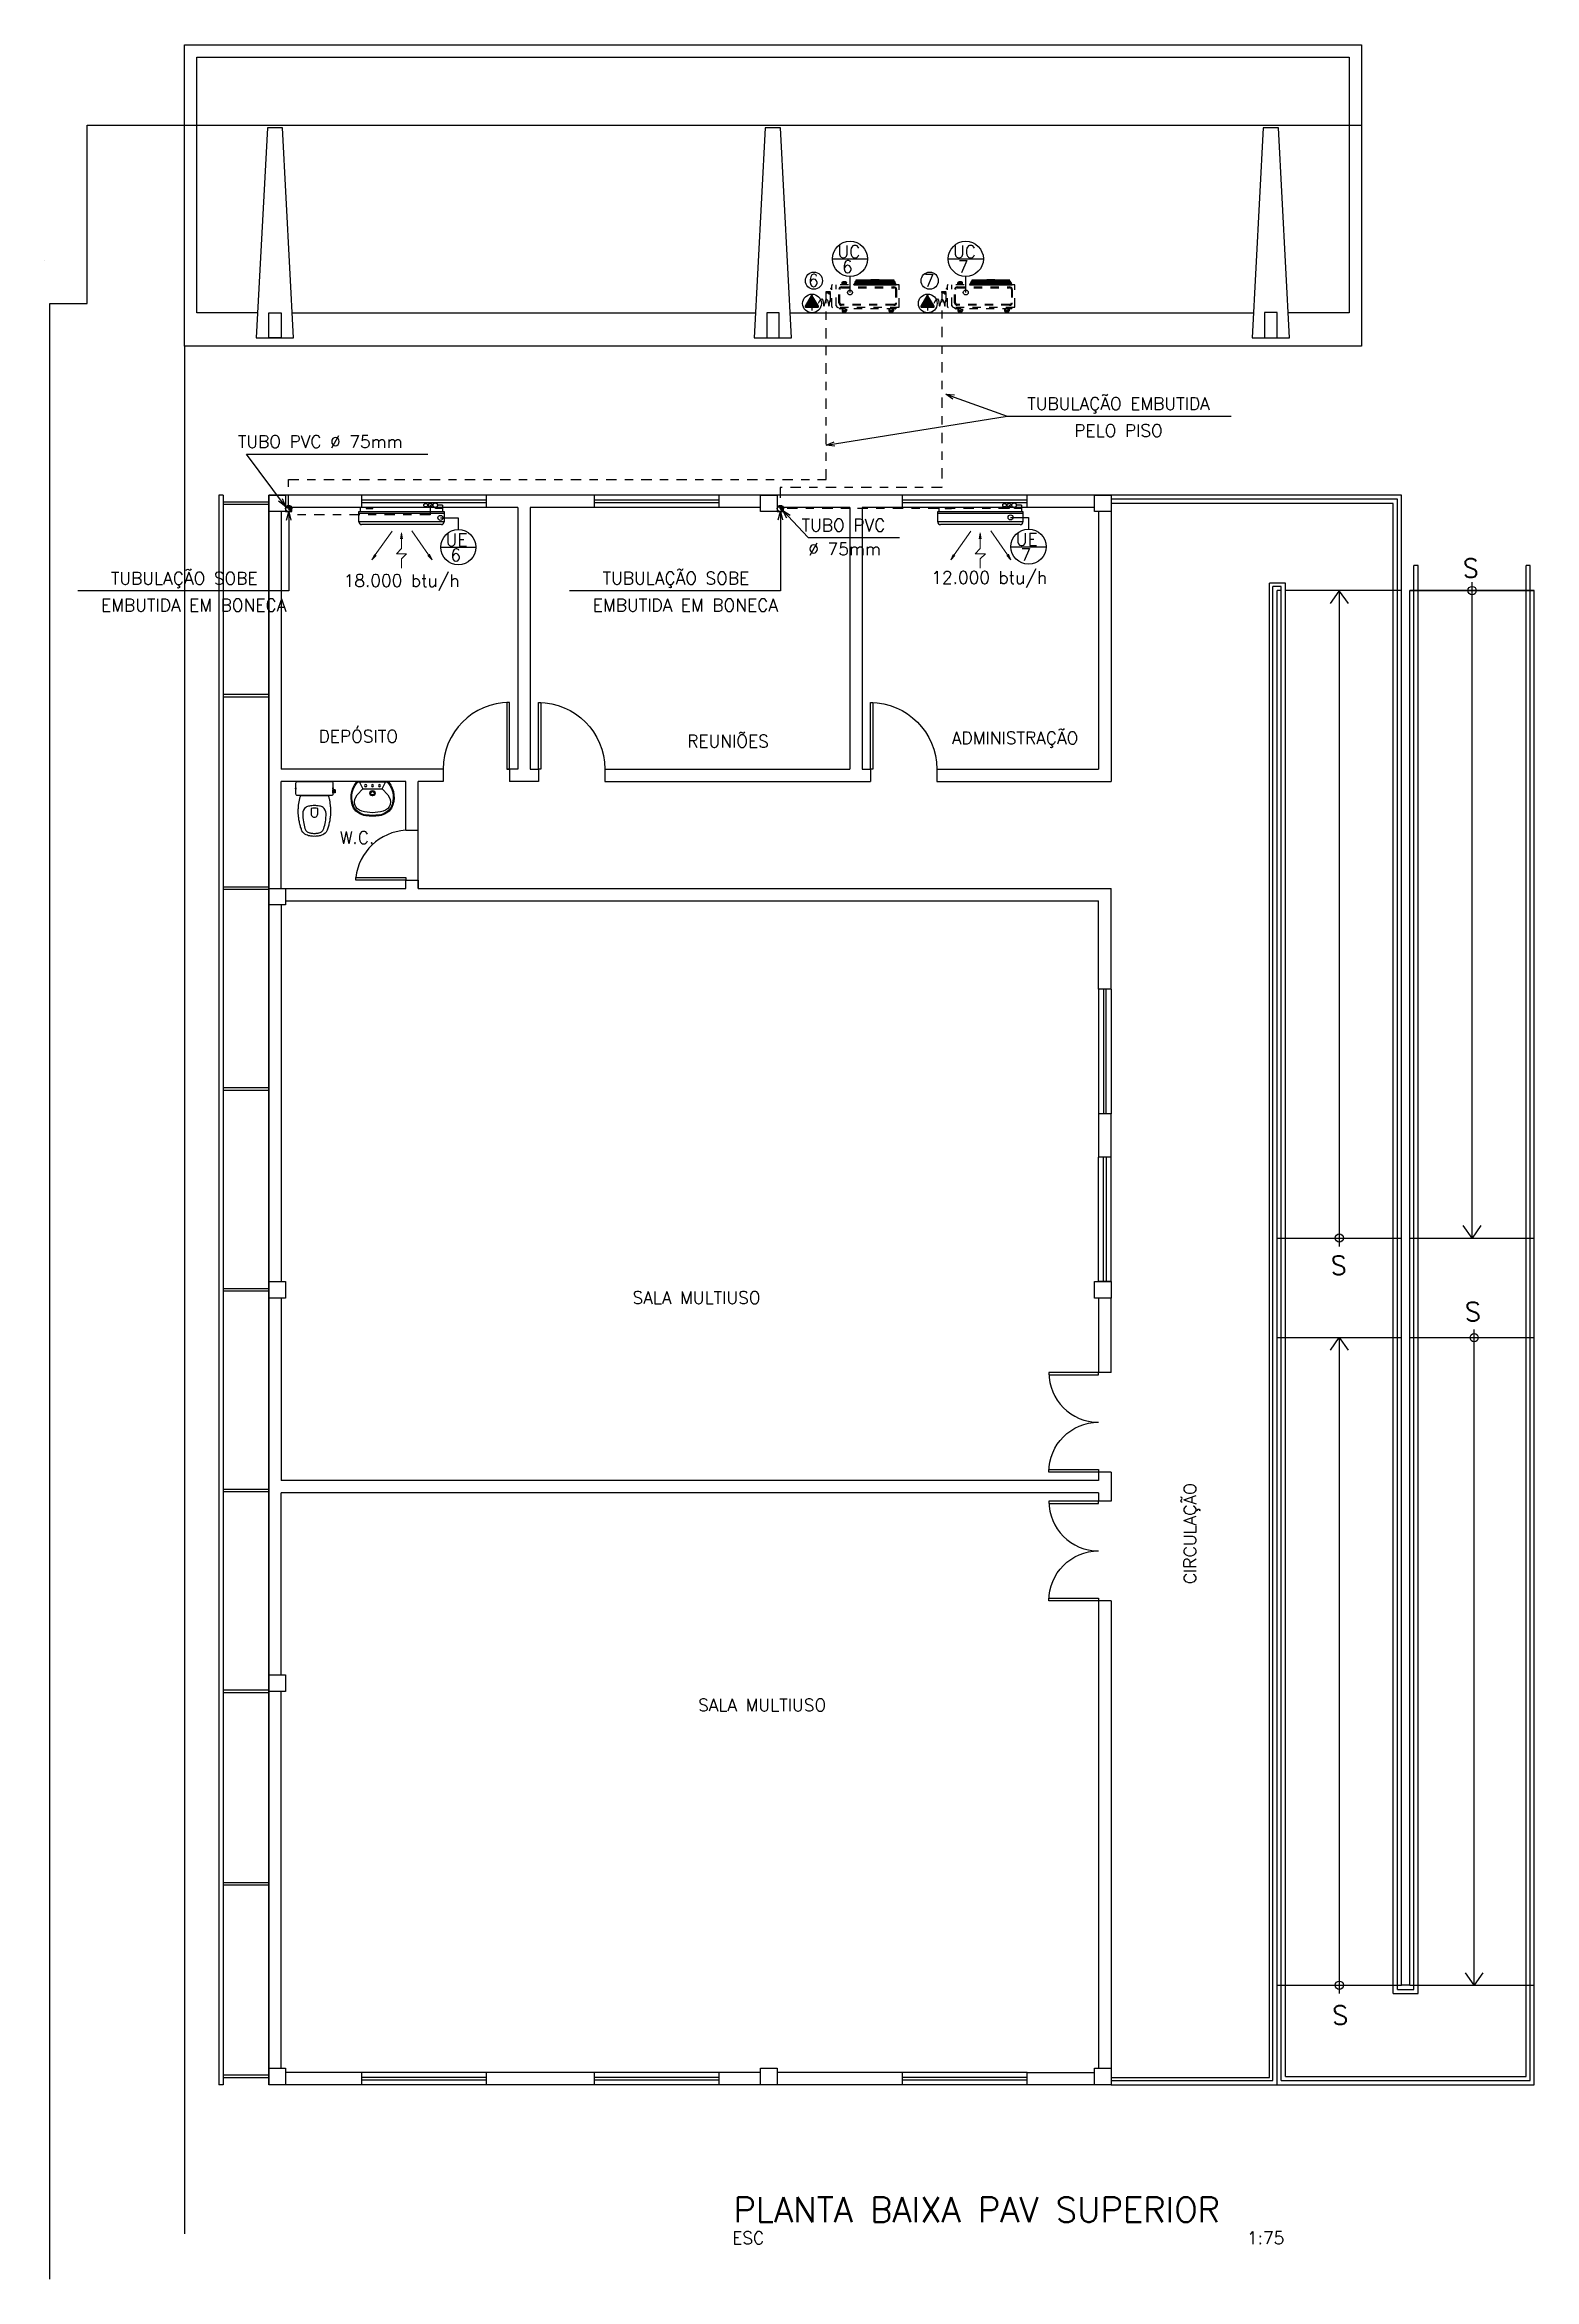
# Model space of a CAD drawing. Header units: millimetres. Extents: x 732 to 1037, y 127 to 299.
# Drawn here: x 843.76 to 861.71, y 264.55 to 291.46 of the extents above; entities that cross this region are included whole.
import ezdxf
from ezdxf.enums import TextEntityAlignment as Align

# ---------------------------------------------------------------- set-up
doc = ezdxf.new("R2010")
doc.units = ezdxf.units.MM
for name, pattern in [('CENTER2', [1.125, 0.75, -0.125, 0.125, -0.125]), ('CONTINU', [0]), ('DASHDOT2', [0.5, 0.25, -0.125, 0, -0.125]), ('HIDDEN', [0.375, 0.25, -0.125]), ('NASCOSTA2', [0.1875, 0.125, -0.0625])]:
    doc.linetypes.add(name, pattern=pattern)
for name, color, linetype in [('AC-EQUIPAMENTOS', 2, 'Continuous'), ('AC-FRIGORÍFICA', 20, 'DASHDOT2'), ('AC_EQUIP', 6, 'Continuous'), ('ARC_EQUIP', 6, 'Continuous'), ('Detalhes_Txt', 2, 'Continuous'), ('DRENO', 4, 'CENTER2'), ('ELE-PONTOS', 4, 'Continuous'), ('EQUIPAMENTOS', 8, 'Continuous'), ('I-ARQ', 8, 'Continuous'), ('I-LIN_CHANADA', 1, 'Continuous'), ('I-NORMO_ARQ', 8, 'Continuous'), ('TEXTO', 2, 'Continuous')]:
    doc.layers.add(name, color=color, linetype=linetype)
doc.layers.add('Evaporadores', color=4, linetype='Continuous', lineweight=0)
doc.layers.add('I-FIAÇÃO', color=2, linetype='Continuous', lineweight=30)
doc.styles.add('50-250', font='SIMPLEX.shx', dxfattribs={"height": 0.3})
doc.styles.add('COTA100', font='ROMANS.SHX')
doc.styles.add('ROMANS', font='romans.shx')
doc.dimstyles.new('50-250', dxfattribs={"dimscale": 2.5, "dimtxt": 0.3, "dimasz": 0.06, "dimexe": 0.2, "dimexo": 0.1, "dimgap": 0.1, "dimtad": 1, "dimzin": 5, "dimdsep": 46, "dimtxsty": '50-250', "dimblk": 'DOT', "dimcen": 0.06, "dimclrd": 1, "dimclre": 1, "dimclrt": 2, "dimadec": 0, "dimazin": 0, "dimtfac": 1, "dimtmove": 2, "dimatfit": 3, "dimldrblk": 'DOT', "dimfxl": 1, "dimtolj": 1, "dimtzin": 4, "dimarcsym": 0})
doc.dimstyles.new('COTA100', dxfattribs={"dimtxt": 0.18, "dimasz": 0.18, "dimexe": 0.05, "dimexo": 0.06, "dimgap": 0.1, "dimtad": 1, "dimzin": 4, "dimdsep": 46, "dimtxsty": 'COTA100', "dimblk": 'bola', "dimcen": 0.09, "dimdle": 0.05, "dimse1": 1, "dimse2": 1, "dimclrd": 256, "dimclrt": 2, "dimadec": 0, "dimazin": 0, "dimtfac": 1, "dimtix": 1, "dimtmove": 2, "dimatfit": 1, "dimldrblk": 'OPEN30', "dimfxl": 1, "dimtolj": 1, "dimtzin": 4, "dimarcsym": 0})

msp = doc.modelspace()

# ---------------------------------------------------------------- texts
at = {"layer": 'Detalhes_Txt', "style": 'ROMANS'}
for s, p in [('UC', (853.31, 288.897)), ('6', (853.366, 288.714)), ('UC', (854.704, 288.897)), ('7', (854.761, 288.714)), ('6', (852.957, 288.548)), ('7', (854.351, 288.548)), ('TUBO PVC Ø 75mm', (846.085, 286.608)), ('TUBO PVC ', (852.878, 285.601)), ('UE', (848.589, 285.424)), ('6', (848.646, 285.241)), ('Ø 75mm', (852.96, 285.315)), ('UE', (855.46, 285.43)), ('7', (855.517, 285.247)), ('18.000 btu/h', (847.361, 284.934)), ('12.000 btu/h', (854.441, 284.971))]:
    msp.add_text(s, height=0.15, dxfattribs=at).set_placement(p)
for s, p in [('TUBULAÇÃO EMBUTIDA', (856.697, 287.141)), ('PELO PISO', (856.697, 286.815)), ('TUBULAÇÃO SOBE', (845.439, 285.037)), ('TUBULAÇÃO SOBE', (851.364, 285.038)), ('EMBUTIDA EM BONECA', (845.553, 284.712)), ('EMBUTIDA EM BONECA', (851.478, 284.713))]:
    msp.add_text(s, height=0.15, dxfattribs=at).set_placement(p, align=Align.MIDDLE_CENTER)
at = {"layer": 'I-ARQ', "char_height": 0.225, "attachment_point": 5, "style": '50-250'}
for insert in [(860.941, 285.157), (859.35, 276.76), (860.966, 276.202), (859.369, 267.726)]:
    msp.add_mtext('S', dxfattribs=dict(at, insert=insert))
at = {"layer": 'I-NORMO_ARQ', "color": 9, "style": 'COTA100'}
for s, p in [('DEPÓSITO', (847.537, 283.133)), ('REUNIÕES', (851.992, 283.074)), ('ADMINISTRAÇÃO', (855.451, 283.113)), ('W.C.', (847.521, 281.913)), ('SALA MULTIUSO', (851.613, 276.372)), ('SALA MULTIUSO', (852.403, 271.464))]:
    msp.add_text(s, height=0.15, dxfattribs=at).set_placement(p, align=Align.MIDDLE_CENTER)
msp.add_text('CIRCULAÇÃO', height=0.15, rotation=90, dxfattribs=at).set_placement((857.559, 273.529), align=Align.MIDDLE_CENTER)
at = {"layer": 'TEXTO', "style": 'ROMANS'}
for s, height, p in [('PLANTA BAIXA PAV SUPERIOR', 0.3, (852.058, 265.235)), ('ESC', 0.15, (852.043, 264.97)), ('1:75', 0.15, (858.245, 264.97))]:
    msp.add_text(s, height=height, dxfattribs=at).set_placement(p)

# ---------------------------------------------------------------- blocks, each defined once
blk = doc.blocks.new('ta7')
for p, q in [((-0.006, 0.165), (-0.074, 0.049)), ((-0.067, 0.037), (0.067, 0.037)), ((0, 0.037), (0, 0)), ((0.074, 0.049), (0.006, 0.165))]:
    blk.add_line(p, q)
for centre, start, end in [((-0.067, 0.045), 150, 270), ((0, 0.161), 30, 150), ((0.067, 0.045), 270, 30)]:
    blk.add_arc(centre, 0.0075, start, end)
blk = doc.blocks.new('PS80')
blk.add_lwpolyline([(-0.03, 0.8), (-0.03, 0), (0, 0), (0, 0.8)], close=True)
at = {"color": 0}
blk.add_arc((0, 0), 0.8, 90, 180, dxfattribs=at)
blk = doc.blocks.new('ps60')
blk.add_lwpolyline([(-0.03, 0.6), (-0.03, 0), (0, 0), (0, 0.6)], close=True)
at = {"color": 0}
blk.add_arc((0, 0), 0.6, 90, 180, dxfattribs=at)
blk = doc.blocks.new('Cxaclop')
at = {"color": 0, "linetype": 'ByBlock'}
for p, q in [((-0.252, -0.102), (-0.236, -0.102)), ((-0.252, -0.102), (-0.252, -0.138)), ((-0.252, -0.138), (-0.236, -0.138)), ((-0.236, -0.138), (-0.236, -0.102))]:
    blk.add_line(p, q, dxfattribs=at)
for p, q in [((-0.222, -0.021), (-0.222, -0.153)), ((-0.205, -0.17), (0.205, -0.17)), ((0.201, 0), (-0.201, 0)), ((0.222, -0.153), (0.222, -0.021))]:
    blk.add_line(p, q)
blk.add_lwpolyline([(-0.236, -0.105), (-0.236, -0.136), (-0.222, -0.136), (-0.222, -0.105)], close=True, dxfattribs=at)
for points in [[(-0.225, -0.076, 0.197763), (-0.225, -0.076, 0.15883), (-0.228, -0.085, 0.161377), (-0.225, -0.094, 0.197763), (-0.225, -0.094), (-0.222, -0.094), (-0.222, -0.076)], [(0.222, -0.076), (0.222, -0.094), (0.225, -0.094, 0.197763), (0.225, -0.094, 0.161404), (0.228, -0.085, 0.158802), (0.225, -0.076, 0.197763), (0.225, -0.076)]]:
    blk.add_lwpolyline(points, format="xyb", close=True, dxfattribs=at)
for points in [[(-0.167, -0.17, -0.003882), (-0.177, -0.205, 0.024258), (-0.19, -0.285, 0.02486), (-0.195, -0.335, 0.033324), (-0.194, -0.385, 0.02486), (-0.191, -0.425, 0.012268), (-0.184, -0.475, 0.015806), (-0.172, -0.525, 0.026699), (-0.157, -0.575, 0.021919), (-0.149, -0.595, 0.174675), (-0.1, -0.643, 0.045452), (-0.07, -0.653, 0.022856), (-0.057, -0.656, 0.041289), (-0.03, -0.66, 0.039166), (-0.025, -0.661, 0.012899), (-0.023, -0.661, 0.04333), (0, -0.661, 0.04333), (0.023, -0.661, 0.052091), (0.03, -0.66, 0.041289), (0.057, -0.656, 0.022856), (0.07, -0.653, 0.045452), (0.1, -0.643, 0.174675), (0.15, -0.595, 0.021919), (0.157, -0.575, 0.026699), (0.173, -0.525, 0.015806), (0.184, -0.475, 0.012268), (0.191, -0.425, 0.02486), (0.194, -0.385, 0.033324), (0.194, -0.335, 0.02486), (0.19, -0.285, 0.024258), (0.177, -0.205, -0.003882), (0.167, -0.17)], [(0.104, -0.313, -0.234638), (0.14, -0.385, -0.044666), (0.132, -0.486, -0.031515), (0.114, -0.566, -0.151063), (0.095, -0.599, -0.148094), (0.059, -0.619, -0.031073), (0.045, -0.621, -0.035055), (0, -0.626, -0.035055), (-0.045, -0.621, -0.031073), (-0.059, -0.619, -0.148094), (-0.095, -0.599, -0.151063), (-0.114, -0.566, -0.031515), (-0.132, -0.486, -0.044666), (-0.14, -0.385, -0.234638), (-0.104, -0.313, -0.129345), (-0.061, -0.296, -0.041331), (0, -0.291, -0.041331), (0.061, -0.296, -0.129345)]]:
    blk.add_lwpolyline(points, format="xyb", close=True)
blk.add_lwpolyline([(0.04, -0.326), (0.04, -0.391, -1.002091), (-0.04, -0.391), (-0.04, -0.326, -0.054282), (0, -0.322, -0.054282), (0.04, -0.326, 1.56536)], format="xyb", dxfattribs=at)
for centre, radius, start, end in [((-0.203, -0.019), 0.019, 84.255, 185.745), ((0.203, -0.019), 0.019, 354.255, 95.745), ((-0.206, -0.154), 0.0164, 178.7026, 272.174), ((0.206, -0.154), 0.0164, 267.826, 1.2974)]:
    blk.add_arc(centre, radius, start, end)
blk = doc.blocks.new('Lav')
at = {"linetype": 'Continuous'}
for p, q in [((-0.116, 0.09), (-0.184, 0.162)), ((0.175, 0.01), (-0.175, 0.01)), ((-0.175, 0), (0.175, 0)), ((-0.155, 0.01), (-0.116, 0.09)), ((-0.116, 0.09), (0.116, 0.09)), ((0.185, 0.162), (0.116, 0.09)), ((0.116, 0.09), (0.156, 0.01))]:
    blk.add_line(p, q, dxfattribs=at)
at = {"color": 0, "linetype": 'Continuous'}
blk.add_line((-0.031, 0.142), (-0.031, 0.142), dxfattribs=at)
blk.add_line((-0.031, 0.142), (-0.031, 0.142), dxfattribs=at)
blk.add_lwpolyline([(-0.031, 0.142, 1.000001), (0.031, 0.142), (0.031, 0.142), (0.031, 0.142, -1.000001)], format="xyb", close=True, dxfattribs=at)
at = {"linetype": 'Continuous'}
for centre in [(-0.084, 0.05), (0, 0.05), (0.084, 0.05)]:
    blk.add_circle(centre, 0.0137, dxfattribs=at)
for centre, radius, start, end in [((0.027, 0.191), 0.286, 152.9119, 219.4392), ((0.027, 0.191), 0.276, 153.029, 219.8949), ((-0.053, 0.206), 0.21, 97.8851, 146.3536), ((-0.053, 0.206), 0.2, 97.8851, 146.3011), ((-0.098, 0.244), 0.119, 104.7036, 223.4431), ((0, -0.129), 0.505, 75.2964, 104.7036), ((0, -0.178), 0.597, 82.1149, 97.8851), ((0, -0.178), 0.587, 82.1149, 97.8851), ((0.053, 0.206), 0.2, 33.6983, 82.1149), ((0.053, 0.206), 0.21, 33.5371, 82.1149), ((0.098, 0.244), 0.119, 316.5569, 75.2964), ((-0.026, 0.191), 0.276, 320.1051, 26.9706), ((-0.026, 0.191), 0.286, 320.5608, 27.0881), ((-0.174, 0.025), 0.025, 217.0047, 266.1146), ((-0.175, 0.023), 0.013, 219.8949, 270), ((0.175, 0.023), 0.013, 270, 320.1051), ((0.175, 0.023), 0.0226, 270, 326.1069)]:
    blk.add_arc(centre, radius, start, end, dxfattribs=at)
at = {"color": 0, "linetype": 'Continuous'}
for radius, start, end in [(0.031, 360, 180), (0.031, 360, 180.0001), (0.021, 0, 180), (0.021, 180, 0)]:
    blk.add_arc((0, 0.142), radius, start, end, dxfattribs=at)
blk = doc.blocks.new('_Dot')
at = {"color": 0, "linetype": 'ByBlock', "lineweight": -2}
blk.add_line((-0.5, 0), (-1, 0), dxfattribs=at)
at = {"color": 0, "linetype": 'ByBlock', "const_width": 0.5}
blk.add_lwpolyline([(-0.25, 0, 1), (0.25, 0, 1)], format="xyb", close=True, dxfattribs=at)
blk = doc.blocks.new('bola')
blk.add_hatch(color=0).paths.add_polyline_path([(-0.25, 0, 1), (0.25, 0, 1)])
at = {"color": 0}
for p, q in [((-1, 0), (-0.25, 0)), ((0, 1), (0, 0.25)), ((0.25, 0), (1, 0)), ((0, -0.25), (0, -1))]:
    blk.add_line(p, q, dxfattribs=at)
blk.add_circle((0, 0), 0.25, dxfattribs=at)
blk = doc.blocks.new('_OPEN30')
at = {"color": 0, "linetype": 'ByBlock', "ltscale": 0.5}
for p, q in [((-1, 0.27), (0, 0)), ((0, 0), (-1, -0.27)), ((0, 0), (-1, 0))]:
    blk.add_line(p, q, dxfattribs=at)
blk = doc.blocks.new('ev1')
at = {"layer": 'Evaporadores', "color": 2, "ltscale": 0.8}
for p, q in [((487.32, 165.559), (487.268, 165.669)), ((487.268, 165.669), (487.353, 165.582)), ((487.268, 165.669), (487.337, 165.57)), ((487.877, 165.647), (487.777, 165.547)), ((487.877, 165.647), (487.877, 165.832)), ((488.381, 165.585), (488.466, 165.672)), ((488.466, 165.672), (488.397, 165.573)), ((488.466, 165.672), (488.414, 165.562)), ((487.337, 165.57), (487.669, 165.095)), ((487.777, 165.547), (487.977, 165.547)), ((487.877, 165.132), (487.857, 165.252)), ((487.877, 165.447), (487.977, 165.547)), ((487.877, 165.252), (487.877, 165.447)), ((487.897, 165.252), (487.877, 165.132)), ((487.877, 165.132), (487.877, 165.252)), ((488.397, 165.573), (488.065, 165.098))]:
    blk.add_line(p, q, dxfattribs=at)
blk = doc.blocks.new('A$C5767644B')
at = {"layer": 'AC-EQUIPAMENTOS', "color": 6}
for p, q in [((0, 0.679), (1.025, 0.679)), ((0, 0.556), (0, 0.679)), ((0, 0.679), (1.025, 0.679)), ((0, 0.556), (0, 0.679)), ((1.012, 0.729), (0.013, 0.729)), ((0.013, 0.729), (0.013, 0.679)), ((1.012, 0.729), (0.013, 0.729)), ((0.013, 0.729), (0.013, 0.679)), ((0.088, 0.729), (0.088, 0.718)), ((0.088, 0.729), (0.088, 0.718)), ((0.088, 0.718), (0.166, 0.718)), ((0.088, 0.718), (0.166, 0.718)), ((0.166, 0.718), (0.166, 0.729)), ((0.166, 0.718), (0.166, 0.729)), ((0.892, 0.757), (0.88, 0.757)), ((0.892, 0.757), (0.88, 0.757)), ((0.923, 0.718), (0.923, 0.729)), ((0.923, 0.718), (0.923, 0.729)), ((1.001, 0.718), (0.923, 0.718)), ((1.001, 0.718), (0.923, 0.718)), ((1.008, 0.757), (0.946, 0.757)), ((1.008, 0.757), (0.946, 0.757)), ((1.001, 0.729), (1.001, 0.718)), ((1.001, 0.729), (1.001, 0.718)), ((1.008, 0.757), (1.008, 0.729)), ((1.008, 0.757), (1.008, 0.729)), ((1.012, 0.679), (1.012, 0.729)), ((1.012, 0.679), (1.012, 0.729)), ((1.025, 0.679), (1.025, 0.556)), ((1.025, 0.679), (1.025, 0.556)), ((0.993, 0.524), (0.032, 0.524)), ((0.993, 0.524), (0.032, 0.524))]:
    blk.add_line(p, q, dxfattribs=at)
at = {"layer": 'AC-EQUIPAMENTOS'}
for p, q in [((1.025, 0.655), (0, 0.655)), ((1.025, 0.655), (0, 0.655)), ((1.025, 0.555), (0, 0.555)), ((1.025, 0.555), (0, 0.555))]:
    blk.add_line(p, q, dxfattribs=at)
at = {"layer": 'AC-EQUIPAMENTOS', "color": 6}
for centre, start, end in [((0.032, 0.556), 180, 270), ((0.032, 0.556), 180, 270), ((0.993, 0.556), 270, 0), ((0.993, 0.556), 270, 0)]:
    blk.add_arc(centre, 0.0325, start, end, dxfattribs=at)
at = {"layer": 'AC-FRIGORÍFICA'}
for centre in [(0.804, 0.757), (0.804, 0.757), (0.858, 0.757), (0.858, 0.757)]:
    blk.add_circle(centre, 0.0216, dxfattribs=at)
at = {"layer": 'DRENO'}
blk.add_circle((0.919, 0.757), 0.0271, dxfattribs=at)
blk.add_circle((0.919, 0.757), 0.0271, dxfattribs=at)
at = {"layer": 'Evaporadores', "color": 2, "xscale": 0.6061605645989749, "yscale": 0.6061605645989749, "zscale": 0.6061605645990339, "rotation": 180}
blk.add_blockref('ev1', (296.244, 100.521), dxfattribs=at)

# ---------------------------------------------------------------- hatches: boundary and pattern name
h = msp.add_hatch()
h.set_pattern_fill('_USER', color=1, scale=0.012, angle=45, style=0, pattern_type=0)
h.set_pattern_definition([(45, (-5.927619, 0.025), (-0.00848528137, 0.00848528137), [])])
h.paths.add_polyline_path([(846.699, 285.914), (846.694, 285.914, 0.393374), (846.659, 285.877, 0.00577), (846.659, 285.876, -0.01155), (846.659, 285.877, -0.999982), (846.697, 285.876, 0.977181), (846.734, 285.876, 0.00577), (846.734, 285.877, 0.393374)])
h = msp.add_hatch()
h.set_pattern_fill('_USER', color=1, scale=0.012, angle=45, style=0, pattern_type=0)
h.set_pattern_definition([(45, (-0.002619, 0.025), (-0.00848528137, 0.00848528137), [])])
h.paths.add_polyline_path([(852.624, 285.914), (852.619, 285.914, 0.393374), (852.584, 285.877, 0.00577), (852.584, 285.876, -0.01155), (852.584, 285.877, -0.999982), (852.622, 285.876, 0.977181), (852.659, 285.876, 0.00577), (852.659, 285.877, 0.393374)])
at = {"layer": 'ELE-PONTOS'}
for points in [[(852.921, 288.314, 0.57735), (852.928, 288.302), (853.073, 288.302, 1), (853.073, 288.318, -0.267949), (853.08, 288.314), (853.008, 288.439, 0.57735), (852.994, 288.439)], [(854.316, 288.314, 0.57735), (854.323, 288.302), (854.468, 288.302, 1), (854.468, 288.318, -0.267949), (854.475, 288.314), (854.402, 288.439, 0.57735), (854.388, 288.439)]]:
    msp.add_hatch(color=4, dxfattribs=at).paths.add_polyline_path(points)

# ---------------------------------------------------------------- linework, layer by layer
at = {"color": 155, "linetype": 'CONTINU', "ltscale": 0.1}
for p, q in [((853.508, 288.573), (854.02, 288.573)), ((853.508, 288.573), (854.02, 288.573)), ((853.508, 288.573), (854.02, 288.573)), ((853.508, 288.573), (854.02, 288.573)), ((853.51, 288.573), (853.514, 288.582)), ((853.513, 288.584), (854.015, 288.584)), ((853.513, 288.584), (854.015, 288.584)), ((853.513, 288.584), (854.015, 288.584)), ((853.518, 288.582), (853.513, 288.573)), ((853.515, 288.584), (853.52, 288.592)), ((853.518, 288.594), (854.01, 288.594)), ((853.518, 288.594), (854.01, 288.594)), ((853.518, 288.594), (854.01, 288.594)), ((853.518, 288.594), (854.01, 288.594)), ((853.523, 288.592), (853.519, 288.584)), ((853.521, 288.594), (853.525, 288.603)), ((853.524, 288.605), (854.005, 288.605)), ((853.524, 288.605), (854.005, 288.605)), ((853.524, 288.605), (854.005, 288.605)), ((853.528, 288.603), (853.524, 288.594)), ((853.526, 288.605), (853.531, 288.614)), ((853.529, 288.616), (853.999, 288.616)), ((853.529, 288.616), (853.999, 288.616)), ((853.529, 288.616), (853.999, 288.616)), ((853.529, 288.616), (853.999, 288.616)), ((853.534, 288.614), (853.53, 288.605)), ((853.532, 288.616), (853.535, 288.623)), ((853.535, 288.628), (853.993, 288.628)), ((853.535, 288.628), (853.993, 288.628)), ((853.535, 288.628), (853.993, 288.628)), ((853.535, 288.628), (853.993, 288.628)), ((853.993, 288.626), (853.535, 288.626)), ((853.993, 288.626), (853.535, 288.626)), ((853.993, 288.626), (853.535, 288.626)), ((853.993, 288.626), (853.535, 288.626)), ((853.538, 288.622), (853.535, 288.616)), ((853.598, 288.623), (853.541, 288.623)), ((853.58, 288.573), (853.598, 288.623)), ((853.601, 288.622), (853.583, 288.573)), ((853.735, 288.623), (853.603, 288.623)), ((853.714, 288.63), (853.814, 288.63)), ((853.728, 288.63), (853.714, 288.63)), ((853.799, 288.63), (853.714, 288.63)), ((853.814, 288.63), (853.714, 288.63)), ((853.714, 288.628), (853.714, 288.63)), ((853.714, 288.628), (853.714, 288.63)), ((853.714, 288.628), (853.714, 288.63)), ((853.714, 288.628), (853.714, 288.63)), ((853.744, 288.623), (853.735, 288.623)), ((853.758, 288.573), (853.759, 288.622)), ((853.762, 288.622), (853.761, 288.573)), ((853.792, 288.623), (853.784, 288.623)), ((853.92, 288.623), (853.792, 288.623)), ((853.814, 288.63), (853.799, 288.63)), ((853.814, 288.63), (853.814, 288.628)), ((853.814, 288.63), (853.814, 288.628)), ((853.814, 288.63), (853.814, 288.628)), ((853.814, 288.63), (853.814, 288.628)), ((853.939, 288.573), (853.921, 288.622)), ((853.988, 288.623), (853.924, 288.623)), ((853.924, 288.623), (853.942, 288.573)), ((853.993, 288.616), (853.99, 288.622)), ((853.993, 288.623), (853.997, 288.616)), ((853.999, 288.605), (853.994, 288.614)), ((853.998, 288.614), (854.002, 288.605)), ((854.004, 288.594), (854, 288.603)), ((854.003, 288.603), (854.007, 288.594)), ((854.01, 288.584), (854.005, 288.592)), ((854.008, 288.592), (854.013, 288.584)), ((854.015, 288.573), (854.011, 288.582)), ((854.014, 288.582), (854.018, 288.573)), ((854.902, 288.573), (855.415, 288.573)), ((854.902, 288.573), (855.415, 288.573)), ((854.902, 288.573), (855.415, 288.573)), ((854.902, 288.573), (855.415, 288.573)), ((854.904, 288.573), (854.909, 288.582)), ((854.908, 288.584), (855.41, 288.584)), ((854.908, 288.584), (855.41, 288.584)), ((854.908, 288.584), (855.41, 288.584)), ((854.912, 288.582), (854.908, 288.573)), ((854.91, 288.584), (854.914, 288.592)), ((854.913, 288.594), (855.404, 288.594)), ((854.913, 288.594), (855.404, 288.594)), ((854.913, 288.594), (855.404, 288.594)), ((854.913, 288.594), (855.404, 288.594)), ((854.918, 288.592), (854.913, 288.584)), ((854.915, 288.594), (854.92, 288.603)), ((854.918, 288.605), (855.399, 288.605)), ((854.918, 288.605), (855.399, 288.605)), ((854.918, 288.605), (855.399, 288.605)), ((854.923, 288.603), (854.919, 288.594)), ((854.921, 288.605), (854.925, 288.614)), ((854.923, 288.616), (855.394, 288.616)), ((854.923, 288.616), (855.394, 288.616)), ((854.923, 288.616), (855.394, 288.616)), ((854.923, 288.616), (855.394, 288.616)), ((854.928, 288.614), (854.924, 288.605)), ((854.926, 288.616), (854.93, 288.623)), ((854.932, 288.622), (854.929, 288.616)), ((854.93, 288.628), (855.388, 288.628)), ((854.93, 288.628), (855.388, 288.628)), ((854.93, 288.628), (855.388, 288.628)), ((854.93, 288.628), (855.388, 288.628)), ((855.388, 288.626), (854.93, 288.626)), ((855.388, 288.626), (854.93, 288.626)), ((855.388, 288.626), (854.93, 288.626)), ((855.388, 288.626), (854.93, 288.626)), ((854.993, 288.623), (854.935, 288.623)), ((854.975, 288.573), (854.993, 288.623)), ((854.996, 288.622), (854.978, 288.573)), ((855.13, 288.623), (854.997, 288.623)), ((855.109, 288.63), (855.208, 288.63)), ((855.123, 288.63), (855.109, 288.63)), ((855.193, 288.63), (855.109, 288.63)), ((855.208, 288.63), (855.109, 288.63)), ((855.109, 288.628), (855.109, 288.63)), ((855.109, 288.628), (855.109, 288.63)), ((855.109, 288.628), (855.109, 288.63)), ((855.109, 288.628), (855.109, 288.63)), ((855.139, 288.623), (855.13, 288.623)), ((855.153, 288.573), (855.153, 288.622)), ((855.156, 288.622), (855.156, 288.573)), ((855.186, 288.623), (855.179, 288.623)), ((855.315, 288.623), (855.186, 288.623)), ((855.208, 288.63), (855.193, 288.63)), ((855.208, 288.63), (855.208, 288.628)), ((855.208, 288.63), (855.208, 288.628)), ((855.208, 288.63), (855.208, 288.628)), ((855.208, 288.63), (855.208, 288.628)), ((855.333, 288.573), (855.316, 288.622)), ((855.382, 288.623), (855.319, 288.623)), ((855.319, 288.623), (855.336, 288.573)), ((855.388, 288.616), (855.385, 288.622)), ((855.388, 288.623), (855.391, 288.616)), ((855.393, 288.605), (855.389, 288.614)), ((855.392, 288.614), (855.397, 288.605)), ((855.399, 288.594), (855.394, 288.603)), ((855.398, 288.603), (855.402, 288.594)), ((855.404, 288.584), (855.4, 288.592)), ((855.403, 288.592), (855.407, 288.584)), ((855.41, 288.573), (855.405, 288.582)), ((855.408, 288.582), (855.413, 288.573))]:
    msp.add_line(p, q, dxfattribs=at)
at = {"color": 155, "linetype": 'NASCOSTA2', "ltscale": 0.5}
for p, q in [((853.328, 288.356), (853.328, 288.517)), ((853.338, 288.356), (853.338, 288.517)), ((853.36, 288.547), (853.991, 288.547)), ((853.36, 288.537), (853.991, 288.537)), ((853.991, 288.335), (853.36, 288.335)), ((853.991, 288.325), (853.36, 288.325)), ((854.012, 288.517), (854.012, 288.356)), ((854.023, 288.517), (854.023, 288.356)), ((854.722, 288.356), (854.722, 288.517)), ((854.733, 288.356), (854.733, 288.517)), ((854.754, 288.547), (855.385, 288.547)), ((854.754, 288.537), (855.385, 288.537)), ((855.385, 288.335), (854.754, 288.335)), ((855.385, 288.325), (854.754, 288.325)), ((855.407, 288.517), (855.407, 288.356)), ((855.417, 288.517), (855.417, 288.356))]:
    msp.add_line(p, q, dxfattribs=at)
at = {"color": 1}
msp.add_line((855.354, 286.99), (858.054, 286.99), dxfattribs=at)
at = {"color": 155, "linetype": 'CONTINU', "ltscale": 0.1, "flags": 128}
for points in [[(853.535, 288.623), (853.535, 288.623), (853.536, 288.623), (853.536, 288.622), (853.537, 288.622), (853.537, 288.622), (853.537, 288.622), (853.538, 288.622), (853.538, 288.622), (853.538, 288.622)], [(853.541, 288.626), (853.541, 288.626), (853.541, 288.626), (853.541, 288.625), (853.541, 288.625), (853.541, 288.624), (853.541, 288.624), (853.541, 288.623), (853.541, 288.623), (853.541, 288.623)], [(853.598, 288.623), (853.598, 288.623), (853.599, 288.623)], [(853.599, 288.623), (853.599, 288.623), (853.6, 288.623), (853.6, 288.622), (853.601, 288.622), (853.601, 288.622), (853.601, 288.622), (853.601, 288.622)], [(853.603, 288.626), (853.603, 288.626), (853.603, 288.626), (853.604, 288.625), (853.604, 288.625), (853.604, 288.624), (853.603, 288.624), (853.603, 288.623), (853.603, 288.623), (853.603, 288.623)], [(853.735, 288.626), (853.736, 288.626), (853.736, 288.626), (853.736, 288.625), (853.736, 288.625), (853.736, 288.624), (853.736, 288.624), (853.736, 288.623), (853.735, 288.623)], [(853.744, 288.625), (853.744, 288.625), (853.744, 288.626), (853.744, 288.626), (853.744, 288.626), (853.744, 288.626), (853.744, 288.626), (853.744, 288.625), (853.744, 288.625), (853.744, 288.624), (853.744, 288.624), (853.744, 288.623), (853.744, 288.623), (853.744, 288.623), (853.744, 288.624), (853.744, 288.624), (853.744, 288.625)], [(853.759, 288.622), (853.759, 288.623), (853.759, 288.624), (853.759, 288.624), (853.759, 288.625), (853.759, 288.625), (853.759, 288.625), (853.759, 288.625), (853.759, 288.626), (853.76, 288.626), (853.76, 288.626)], [(853.759, 288.622), (853.759, 288.622), (853.759, 288.623), (853.76, 288.623), (853.76, 288.623), (853.761, 288.623), (853.761, 288.623), (853.761, 288.622), (853.762, 288.622), (853.762, 288.622)], [(853.76, 288.626), (853.76, 288.626), (853.761, 288.626), (853.761, 288.626), (853.762, 288.625), (853.762, 288.625), (853.762, 288.624)], [(853.762, 288.624), (853.762, 288.624), (853.762, 288.624), (853.762, 288.624), (853.762, 288.624), (853.762, 288.623), (853.762, 288.622)], [(853.784, 288.625), (853.784, 288.625), (853.784, 288.626), (853.784, 288.626), (853.784, 288.626)], [(853.784, 288.623), (853.784, 288.623), (853.784, 288.624), (853.784, 288.624), (853.784, 288.625)], [(853.792, 288.623), (853.791, 288.623), (853.791, 288.624), (853.791, 288.624), (853.791, 288.625), (853.791, 288.625), (853.791, 288.626), (853.791, 288.626), (853.792, 288.626)], [(853.92, 288.623), (853.92, 288.623), (853.919, 288.624), (853.919, 288.624), (853.919, 288.625), (853.919, 288.625), (853.919, 288.626), (853.92, 288.626), (853.92, 288.626)], [(853.921, 288.622), (853.921, 288.622), (853.922, 288.622), (853.922, 288.622), (853.922, 288.622), (853.923, 288.623), (853.923, 288.623), (853.924, 288.623)], [(853.924, 288.623), (853.924, 288.623), (853.924, 288.623)], [(853.988, 288.625), (853.988, 288.625), (853.988, 288.626), (853.988, 288.626), (853.988, 288.626)], [(853.988, 288.623), (853.988, 288.623), (853.988, 288.624), (853.988, 288.624), (853.988, 288.625)], [(853.99, 288.622), (853.99, 288.622), (853.991, 288.622), (853.991, 288.622), (853.992, 288.622)], [(853.992, 288.622), (853.992, 288.622), (853.993, 288.623), (853.993, 288.623), (853.993, 288.623), (853.993, 288.623)], [(854.93, 288.623), (854.93, 288.623), (854.93, 288.623), (854.931, 288.622), (854.931, 288.622), (854.932, 288.622), (854.932, 288.622), (854.932, 288.622), (854.932, 288.622), (854.932, 288.622)], [(854.935, 288.626), (854.935, 288.626), (854.935, 288.626), (854.935, 288.625), (854.935, 288.625), (854.935, 288.624), (854.935, 288.624), (854.935, 288.623), (854.935, 288.623), (854.935, 288.623)], [(854.993, 288.623), (854.993, 288.623), (854.993, 288.623)], [(854.993, 288.623), (854.994, 288.623), (854.994, 288.623), (854.995, 288.622), (854.995, 288.622), (854.996, 288.622), (854.996, 288.622), (854.996, 288.622)], [(854.997, 288.626), (854.998, 288.626), (854.998, 288.626), (854.998, 288.625), (854.998, 288.625), (854.998, 288.624), (854.998, 288.624), (854.998, 288.623), (854.997, 288.623), (854.997, 288.623)], [(855.13, 288.626), (855.13, 288.626), (855.131, 288.626), (855.131, 288.625), (855.131, 288.625), (855.131, 288.624), (855.131, 288.624), (855.13, 288.623), (855.13, 288.623)], [(855.139, 288.625), (855.139, 288.625), (855.139, 288.626), (855.139, 288.626), (855.139, 288.626), (855.139, 288.626), (855.139, 288.626), (855.139, 288.625), (855.139, 288.625), (855.139, 288.624), (855.139, 288.624), (855.139, 288.623), (855.139, 288.623), (855.139, 288.623), (855.139, 288.624), (855.139, 288.624), (855.139, 288.625)], [(855.153, 288.622), (855.153, 288.623), (855.153, 288.624), (855.153, 288.624), (855.153, 288.625), (855.153, 288.625), (855.153, 288.625), (855.153, 288.625), (855.154, 288.626), (855.154, 288.626), (855.155, 288.626)], [(855.153, 288.622), (855.153, 288.622), (855.154, 288.623), (855.154, 288.623), (855.155, 288.623), (855.155, 288.623), (855.156, 288.623), (855.156, 288.622), (855.156, 288.622), (855.156, 288.622)], [(855.155, 288.626), (855.155, 288.626), (855.155, 288.626), (855.156, 288.626), (855.156, 288.625), (855.156, 288.625), (855.156, 288.624)], [(855.156, 288.624), (855.156, 288.624), (855.156, 288.624), (855.156, 288.624), (855.156, 288.624), (855.156, 288.623), (855.156, 288.622)], [(855.179, 288.625), (855.179, 288.625), (855.179, 288.626), (855.179, 288.626), (855.179, 288.626)], [(855.179, 288.623), (855.179, 288.623), (855.179, 288.624), (855.179, 288.624), (855.179, 288.625)], [(855.186, 288.623), (855.186, 288.623), (855.186, 288.624), (855.185, 288.624), (855.185, 288.625), (855.185, 288.625), (855.186, 288.626), (855.186, 288.626), (855.186, 288.626)], [(855.315, 288.623), (855.314, 288.623), (855.314, 288.624), (855.314, 288.624), (855.314, 288.625), (855.314, 288.625), (855.314, 288.626), (855.314, 288.626), (855.315, 288.626)], [(855.316, 288.622), (855.316, 288.622), (855.316, 288.622), (855.316, 288.622), (855.317, 288.622), (855.317, 288.623), (855.318, 288.623), (855.318, 288.623)], [(855.318, 288.623), (855.319, 288.623), (855.319, 288.623)], [(855.382, 288.625), (855.382, 288.625), (855.382, 288.626), (855.382, 288.626), (855.382, 288.626)], [(855.382, 288.623), (855.382, 288.623), (855.382, 288.624), (855.382, 288.624), (855.382, 288.625)], [(855.385, 288.622), (855.385, 288.622), (855.385, 288.622), (855.386, 288.622), (855.386, 288.622)], [(855.386, 288.622), (855.387, 288.622), (855.387, 288.623), (855.387, 288.623), (855.388, 288.623), (855.388, 288.623)]]:
    msp.add_lwpolyline(points, dxfattribs=at)
at = {"color": 1}
for centre in [(846.697, 285.877), (852.622, 285.877)]:
    msp.add_circle(centre, 0.0375, dxfattribs=at)
at = {"color": 155, "linetype": 'CONTINU', "ltscale": 0.1}
for centre, radius, start, end in [((853.513, 288.583), 0.000996, 90, 270), ((853.513, 288.583), 0.000996, 90, 270), ((853.513, 288.583), 0.000996, 90, 270), ((853.513, 288.583), 0.000996, 90, 270), ((853.518, 288.593), 0.000996, 90, 270), ((853.518, 288.593), 0.000996, 90, 270), ((853.518, 288.593), 0.000996, 90, 270), ((853.518, 288.593), 0.000996, 90, 270), ((853.524, 288.604), 0.000996, 90, 270), ((853.524, 288.604), 0.000996, 90, 270), ((853.524, 288.604), 0.000996, 90, 270), ((853.524, 288.604), 0.000996, 90, 270), ((853.529, 288.615), 0.000996, 90, 270), ((853.529, 288.615), 0.000996, 90, 270), ((853.529, 288.615), 0.000996, 90, 270), ((853.529, 288.615), 0.000996, 90, 270), ((853.529, 288.615), 0.000996, 90, 270), ((853.529, 288.615), 0.000996, 90, 270), ((853.529, 288.615), 0.000996, 90, 270), ((853.529, 288.615), 0.000996, 90, 270), ((853.535, 288.627), 0.000996, 90, 270), ((853.535, 288.627), 0.000996, 90, 270), ((853.535, 288.627), 0.000996, 90, 270), ((853.535, 288.627), 0.000996, 90, 270), ((853.541, 288.62), 0.00597, 90.0012, 153.1355), ((853.541, 288.62), 0.00299, 90.0022, 153.1377), ((853.603, 288.621), 0.00471, 93.116, 164.5193), ((853.603, 288.621), 0.00203, 104.1481, 165.9995), ((853.92, 288.622), 0.00468, 15.0015, 85.8756), ((853.92, 288.622), 0.00165, 5.7111, 80.5447), ((853.988, 288.62), 0.00597, 26.8648, 89.9985), ((853.988, 288.62), 0.00299, 26.8634, 89.9967), ((853.993, 288.627), 0.000996, 270, 90), ((853.993, 288.627), 0.000996, 270, 90), ((853.993, 288.627), 0.000996, 270, 90), ((853.993, 288.627), 0.000996, 270, 90), ((853.999, 288.615), 0.000996, 270, 90), ((853.999, 288.615), 0.000996, 270, 90), ((853.999, 288.615), 0.000996, 270, 90), ((853.999, 288.615), 0.000996, 270, 90), ((854.005, 288.604), 0.000996, 270, 90), ((854.005, 288.604), 0.000996, 270, 90), ((854.005, 288.604), 0.000996, 270, 90), ((854.005, 288.604), 0.000996, 270, 90), ((854.01, 288.593), 0.000996, 270, 90), ((854.01, 288.593), 0.000996, 270, 90), ((854.01, 288.593), 0.000996, 270, 90), ((854.01, 288.593), 0.000996, 270, 90), ((854.015, 288.583), 0.000996, 270, 90), ((854.015, 288.583), 0.000996, 270, 90), ((854.015, 288.583), 0.000996, 270, 90), ((854.015, 288.583), 0.000996, 270, 90), ((854.908, 288.583), 0.000996, 90, 270), ((854.908, 288.583), 0.000996, 90, 270), ((854.908, 288.583), 0.000996, 90, 270), ((854.908, 288.583), 0.000996, 90, 270), ((854.913, 288.593), 0.000996, 90, 270), ((854.913, 288.593), 0.000996, 90, 270), ((854.913, 288.593), 0.000996, 90, 270), ((854.913, 288.593), 0.000996, 90, 270), ((854.918, 288.604), 0.000996, 90, 270), ((854.918, 288.604), 0.000996, 90, 270), ((854.918, 288.604), 0.000996, 90, 270), ((854.918, 288.604), 0.000996, 90, 270), ((854.923, 288.615), 0.000996, 90, 270), ((854.923, 288.615), 0.000996, 90, 270), ((854.923, 288.615), 0.000996, 90, 270), ((854.923, 288.615), 0.000996, 90, 270), ((854.923, 288.615), 0.000996, 90, 270), ((854.923, 288.615), 0.000996, 90, 270), ((854.923, 288.615), 0.000996, 90, 270), ((854.923, 288.615), 0.000996, 90, 270), ((854.93, 288.627), 0.000996, 90, 270), ((854.93, 288.627), 0.000996, 90, 270), ((854.93, 288.627), 0.000996, 90, 270), ((854.93, 288.627), 0.000996, 90, 270), ((854.935, 288.62), 0.00597, 90.0012, 153.1355), ((854.935, 288.62), 0.00299, 90.0022, 153.1377), ((854.997, 288.621), 0.00471, 93.116, 164.5193), ((854.998, 288.621), 0.00203, 104.1481, 165.9995), ((855.314, 288.622), 0.00468, 15.0015, 85.8756), ((855.314, 288.622), 0.00165, 5.7111, 80.5447), ((855.382, 288.62), 0.00597, 26.8648, 89.9985), ((855.382, 288.62), 0.00299, 26.8634, 89.9967), ((855.388, 288.627), 0.000996, 270, 90), ((855.388, 288.627), 0.000996, 270, 90), ((855.388, 288.627), 0.000996, 270, 90), ((855.388, 288.627), 0.000996, 270, 90), ((855.394, 288.615), 0.000996, 270, 90), ((855.394, 288.615), 0.000996, 270, 90), ((855.394, 288.615), 0.000996, 270, 90), ((855.394, 288.615), 0.000996, 270, 90), ((855.399, 288.604), 0.000996, 270, 90), ((855.399, 288.604), 0.000996, 270, 90), ((855.399, 288.604), 0.000996, 270, 90), ((855.399, 288.604), 0.000996, 270, 90), ((855.404, 288.593), 0.000996, 270, 90), ((855.404, 288.593), 0.000996, 270, 90), ((855.404, 288.593), 0.000996, 270, 90), ((855.404, 288.593), 0.000996, 270, 90), ((855.41, 288.583), 0.000996, 270, 90), ((855.41, 288.583), 0.000996, 270, 90), ((855.41, 288.583), 0.000996, 270, 90), ((855.41, 288.583), 0.000996, 270, 90)]:
    msp.add_arc(centre, radius, start, end, dxfattribs=at)
at = {"color": 1}
for centre, start, end in [((846.678, 285.872), 13.6145, 193.6145), ((846.715, 285.876), 178.6775, 358.6775), ((852.603, 285.876), 358.6775, 181.3225), ((852.64, 285.876), 178.6775, 358.6775)]:
    msp.add_arc(centre, 0.0188, start, end, dxfattribs=at)
at = {"color": 155}
for centre, major_axis, start_param, end_param in [((853.36, 288.517), (0.0323, 0), 1.570796, 3.141593), ((853.36, 288.356), (-0.0323, 0), 0, 1.570796), ((853.36, 288.517), (0.0215, 0), 1.570796, 3.141593), ((853.36, 288.356), (0.0215, 0), 3.141593, 4.712389), ((853.991, 288.517), (-0.0323, 0), 3.141593, 4.712389), ((853.991, 288.517), (-0.0215, 0), 3.141593, 4.712389), ((853.991, 288.356), (-0.0215, 0), 1.570796, 3.141593), ((853.991, 288.356), (-0.0323, 0), 1.570796, 3.141593), ((854.754, 288.517), (0.0323, 0), 1.570796, 3.141593), ((854.754, 288.356), (-0.0323, 0), 0, 1.570796), ((854.754, 288.517), (0.0215, 0), 1.570796, 3.141593), ((854.754, 288.356), (0.0215, 0), 3.141593, 4.712389), ((855.385, 288.517), (-0.0323, 0), 3.141593, 4.712389), ((855.385, 288.517), (-0.0215, 0), 3.141593, 4.712389), ((855.385, 288.356), (-0.0215, 0), 1.570796, 3.141593), ((855.385, 288.356), (-0.0323, 0), 1.570796, 3.141593)]:
    msp.add_ellipse(centre, major_axis=major_axis, ratio=0.941816, start_param=start_param, end_param=end_param, dxfattribs=at)
at = {"layer": 'AC-FRIGORÍFICA', "ltscale": 0.5}
for points in [[(846.697, 285.914), (846.697, 286.226), (853.175, 286.226), (853.175, 288.478)], [(854.57, 288.489), (854.57, 286.129), (852.622, 286.129), (852.622, 285.914)], [(848.404, 285.916), (848.404, 285.801), (846.697, 285.801), (846.697, 285.839)], [(855.378, 285.916), (855.378, 285.876), (852.659, 285.876)]]:
    msp.add_lwpolyline(points, dxfattribs=at)
at = {"layer": 'AC_EQUIP', "linetype": 'CONTINU'}
for centre in [(853.004, 288.347), (854.399, 288.347)]:
    msp.add_circle(centre, 0.113, dxfattribs=at)
at = {"layer": 'ARC_EQUIP', "linetype": 'NASCOSTA2', "ltscale": 0.5}
for p, q in [((853.241, 288.31), (853.241, 288.563)), ((854.045, 288.573), (853.252, 288.573)), ((853.295, 288.32), (853.295, 288.573)), ((854.055, 288.31), (854.055, 288.563)), ((854.635, 288.31), (854.635, 288.563)), ((855.439, 288.573), (854.646, 288.573)), ((854.69, 288.32), (854.69, 288.573)), ((855.45, 288.31), (855.45, 288.563)), ((853.209, 288.459), (853.205, 288.463)), ((853.219, 288.459), (853.209, 288.459)), ((853.219, 288.459), (853.223, 288.463)), ((853.225, 288.38), (853.225, 288.52)), ((854.045, 288.299), (853.252, 288.299)), ((854.604, 288.459), (854.6, 288.463)), ((854.614, 288.459), (854.604, 288.459)), ((854.614, 288.459), (854.617, 288.463)), ((854.62, 288.38), (854.62, 288.52)), ((855.439, 288.299), (854.646, 288.299)), ((854.007, 288.282), (853.345, 288.282)), ((855.401, 288.282), (854.74, 288.282))]:
    msp.add_line(p, q, dxfattribs=at)
at = {"layer": 'ARC_EQUIP'}
for p, q in [((853.367, 288.573), (853.367, 288.597)), ((853.41, 288.607), (853.377, 288.607)), ((853.379, 288.607), (853.379, 288.573)), ((853.409, 288.607), (853.409, 288.573)), ((853.421, 288.573), (853.421, 288.597)), ((854.761, 288.573), (854.761, 288.597)), ((854.805, 288.607), (854.772, 288.607)), ((854.774, 288.607), (854.774, 288.573)), ((854.803, 288.607), (854.803, 288.573)), ((854.816, 288.573), (854.816, 288.597)), ((853.175, 288.489), (853.179, 288.492)), ((853.175, 288.478), (853.175, 288.489)), ((853.179, 288.474), (853.175, 288.478)), ((853.179, 288.474), (853.179, 288.492)), ((853.179, 288.492), (853.185, 288.492)), ((853.179, 288.489), (853.185, 288.489)), ((853.179, 288.478), (853.185, 288.478)), ((853.179, 288.474), (853.185, 288.474)), ((853.185, 288.474), (853.185, 288.492)), ((853.188, 288.488), (853.185, 288.488)), ((853.188, 288.479), (853.185, 288.479)), ((853.188, 288.476), (853.188, 288.491)), ((853.188, 288.491), (853.225, 288.491)), ((853.188, 288.476), (853.225, 288.476)), ((853.205, 288.463), (853.205, 288.468)), ((853.223, 288.468), (853.205, 288.468)), ((853.223, 288.463), (853.205, 288.463)), ((853.209, 288.463), (853.209, 288.468)), ((853.212, 288.468), (853.212, 288.476)), ((853.218, 288.468), (853.218, 288.476)), ((853.219, 288.463), (853.219, 288.468)), ((853.223, 288.463), (853.223, 288.468)), ((853.241, 288.534), (853.227, 288.524)), ((853.241, 288.366), (853.227, 288.376)), ((853.324, 288.299), (853.337, 288.286)), ((854.028, 288.299), (854.015, 288.286)), ((854.57, 288.489), (854.574, 288.492)), ((854.57, 288.478), (854.57, 288.489)), ((854.574, 288.474), (854.57, 288.478)), ((854.574, 288.474), (854.574, 288.492)), ((854.574, 288.492), (854.579, 288.492)), ((854.574, 288.489), (854.579, 288.489)), ((854.574, 288.478), (854.579, 288.478)), ((854.574, 288.474), (854.579, 288.474)), ((854.579, 288.474), (854.579, 288.492)), ((854.582, 288.488), (854.579, 288.488)), ((854.582, 288.479), (854.579, 288.479)), ((854.582, 288.476), (854.582, 288.491)), ((854.582, 288.491), (854.62, 288.491)), ((854.582, 288.476), (854.62, 288.476)), ((854.6, 288.463), (854.6, 288.468)), ((854.617, 288.468), (854.6, 288.468)), ((854.617, 288.463), (854.6, 288.463)), ((854.604, 288.463), (854.604, 288.468)), ((854.607, 288.468), (854.607, 288.476)), ((854.612, 288.468), (854.612, 288.476)), ((854.614, 288.463), (854.614, 288.468)), ((854.617, 288.463), (854.617, 288.468)), ((854.635, 288.534), (854.622, 288.524)), ((854.635, 288.366), (854.622, 288.376)), ((854.718, 288.299), (854.732, 288.286)), ((855.423, 288.299), (855.409, 288.286)), ((853.367, 288.282), (853.367, 288.258)), ((853.41, 288.248), (853.377, 288.248)), ((853.379, 288.248), (853.379, 288.282)), ((853.409, 288.248), (853.409, 288.282)), ((853.421, 288.282), (853.421, 288.258)), ((853.93, 288.282), (853.93, 288.258)), ((853.974, 288.248), (853.94, 288.248)), ((853.942, 288.248), (853.942, 288.282)), ((853.972, 288.248), (853.972, 288.282)), ((853.984, 288.282), (853.984, 288.258)), ((854.761, 288.282), (854.761, 288.258)), ((854.805, 288.248), (854.772, 288.248)), ((854.774, 288.248), (854.774, 288.282)), ((854.803, 288.248), (854.803, 288.282)), ((854.816, 288.282), (854.816, 288.258)), ((855.324, 288.282), (855.324, 288.258)), ((855.368, 288.248), (855.335, 288.248)), ((855.337, 288.248), (855.337, 288.282)), ((855.366, 288.248), (855.366, 288.282)), ((855.379, 288.282), (855.379, 288.258))]:
    msp.add_line(p, q, dxfattribs=at)
for centre, major_axis, start_param, end_param in [((853.252, 288.563), (0.0108, 0), 1.570796, 3.141593), ((854.045, 288.563), (-0.0108, 0), 3.141593, 4.712389), ((854.646, 288.563), (0.0108, 0), 1.570796, 3.141593), ((855.439, 288.563), (-0.0108, 0), 3.141593, 4.712389), ((853.231, 288.52), (0.00539, 0), 2.25771, 3.141593), ((853.231, 288.38), (-0.00539, 0), 0, 0.883883), ((853.252, 288.31), (0.0108, 0), 3.141593, 4.712389), ((853.317, 288.32), (0.0215, 0), 3.141593, 4.712389), ((854.045, 288.31), (-0.0108, 0), 1.570796, 3.141593), ((854.625, 288.52), (0.00539, 0), 2.25771, 3.141593), ((854.625, 288.38), (-0.00539, 0), 0, 0.883883), ((854.646, 288.31), (0.0108, 0), 3.141593, 4.712389), ((854.712, 288.32), (0.0215, 0), 3.141593, 4.712389), ((855.439, 288.31), (-0.0108, 0), 1.570796, 3.141593), ((853.345, 288.292), (-0.0108, 0), 0.741815, 1.570796), ((853.377, 288.258), (-0.0108, 0), 0, 1.570796), ((853.374, 288.271), (0.00317, 0), 3.141593, 9.424778), ((853.394, 288.258), (0.00789, 0), 3.141593, 9.424778), ((853.414, 288.271), (0.00317, 0), 3.141593, 9.424778), ((853.41, 288.258), (0.0108, 0), -1.570796, 0), ((853.94, 288.258), (0.0108, 0), 3.141593, 4.712389), ((853.937, 288.271), (0.00317, 0), 3.141593, 9.424778), ((853.957, 288.258), (0.00789, 0), 3.141593, 9.424778), ((853.977, 288.271), (0.00317, 0), 3.141593, 9.424778), ((853.974, 288.258), (0.0108, 0), -1.570796, 0), ((854.007, 288.292), (0.0108, 0), -1.570796, -0.741815), ((854.74, 288.292), (-0.0108, 0), 0.741815, 1.570796), ((854.772, 288.258), (-0.0108, 0), 0, 1.570796), ((854.769, 288.271), (0.00317, 0), 3.141593, 9.424778), ((854.788, 288.258), (0.00789, 0), 3.141593, 9.424778), ((854.808, 288.271), (0.00317, 0), 3.141593, 9.424778), ((854.805, 288.258), (0.0108, 0), -1.570796, 0), ((855.335, 288.258), (0.0108, 0), 3.141593, 4.712389), ((855.332, 288.271), (0.00317, 0), 3.141593, 9.424778), ((855.352, 288.258), (0.00789, 0), 3.141593, 9.424778), ((855.371, 288.271), (0.00317, 0), 3.141593, 9.424778), ((855.368, 288.258), (0.0108, 0), -1.570796, 0), ((855.401, 288.292), (0.0108, 0), -1.570796, -0.741815)]:
    msp.add_ellipse(centre, major_axis=major_axis, ratio=0.941816, start_param=start_param, end_param=end_param, dxfattribs=at)
at = {"layer": 'ARC_EQUIP', "extrusion": (0, 0, -1)}
for centre, major_axis, start_param, end_param in [((853.377, 288.597), (0.0108, 0), 3.141593, 4.712389), ((853.374, 288.584), (0.00317, 0), 3.141593, 9.424778), ((853.394, 288.597), (0.00789, 0), 3.141593, 9.424778), ((853.41, 288.597), (-0.0108, 0), 1.570796, 3.141593), ((853.414, 288.584), (0.00317, 0), 3.141593, 9.424778), ((854.772, 288.597), (0.0108, 0), 3.141593, 4.712389), ((854.769, 288.584), (0.00317, 0), 3.141593, 9.424778), ((854.788, 288.597), (0.00789, 0), 3.141593, 9.424778), ((854.805, 288.597), (-0.0108, 0), 1.570796, 3.141593), ((854.808, 288.584), (0.00317, 0), 3.141593, 9.424778)]:
    msp.add_ellipse(centre, major_axis=major_axis, ratio=0.941816, start_param=start_param, end_param=end_param, dxfattribs=at)
at = {"layer": 'I-ARQ'}
for p, q in [((845.441, 291.464), (859.625, 291.464)), ((845.441, 287.834), (845.441, 291.464)), ((845.591, 291.314), (859.475, 291.314)), ((845.591, 288.234), (845.591, 291.314)), ((859.475, 291.314), (859.475, 288.234)), ((859.625, 291.464), (859.625, 287.834)), ((844.268, 288.346), (844.268, 290.496)), ((844.268, 290.496), (859.625, 290.496)), ((846.441, 290.464), (846.308, 287.934)), ((846.625, 290.464), (846.441, 290.464)), ((846.758, 287.934), (846.625, 290.464)), ((852.441, 290.464), (852.308, 287.934)), ((852.625, 290.464), (852.441, 290.464)), ((852.758, 287.934), (852.625, 290.464)), ((858.441, 290.464), (858.308, 287.934)), ((858.625, 290.464), (858.441, 290.464)), ((858.758, 287.934), (858.625, 290.464)), ((843.758, 288.864), (843.758, 288.864)), ((843.758, 288.864), (843.758, 288.864)), ((843.818, 264.546), (843.818, 288.346)), ((843.818, 288.346), (844.268, 288.346)), ((846.324, 288.234), (845.591, 288.234)), ((846.458, 287.934), (846.458, 288.234)), ((846.458, 288.234), (846.608, 288.234)), ((846.608, 288.234), (846.608, 287.934)), ((846.742, 288.234), (852.324, 288.234)), ((852.458, 288.234), (852.458, 287.934)), ((852.608, 288.234), (852.458, 288.234)), ((852.608, 287.934), (852.608, 288.234)), ((852.742, 288.234), (858.324, 288.234)), ((858.608, 288.238), (858.458, 288.238)), ((858.458, 288.238), (858.458, 287.934)), ((858.608, 287.938), (858.608, 288.238)), ((859.475, 288.234), (858.742, 288.234)), ((859.625, 287.834), (845.441, 287.834)), ((845.441, 287.834), (845.441, 265.094)), ((846.308, 287.934), (846.758, 287.934)), ((846.608, 287.934), (846.458, 287.934)), ((852.308, 287.934), (852.758, 287.934)), ((852.458, 287.934), (852.608, 287.934)), ((858.308, 287.934), (858.758, 287.934)), ((858.361, 287.934), (858.361, 287.934)), ((858.458, 287.934), (858.608, 287.934)), ((845.858, 286.039), (845.858, 266.889)), ((845.908, 286.039), (845.858, 286.039)), ((845.908, 286.039), (845.858, 286.039)), ((845.908, 286.039), (845.908, 266.889)), ((846.458, 285.954), (845.908, 285.954)), ((846.458, 285.924), (845.908, 285.924)), ((846.458, 266.889), (846.458, 286.039)), ((846.458, 286.039), (846.458, 266.889)), ((847.58, 286.039), (846.458, 286.039)), ((847.58, 285.889), (846.737, 285.889)), ((849.08, 286.039), (847.58, 286.039)), ((847.58, 285.889), (847.58, 286.039)), ((849.08, 285.979), (847.58, 285.979)), ((847.58, 285.949), (849.08, 285.949)), ((849.08, 285.889), (847.58, 285.889)), ((849.08, 285.889), (849.08, 286.039)), ((850.38, 286.039), (849.08, 286.039)), ((849.458, 285.889), (849.08, 285.889)), ((849.458, 285.889), (849.458, 282.739)), ((849.608, 285.889), (849.608, 282.739)), ((850.38, 285.889), (849.608, 285.889)), ((850.38, 286.039), (850.38, 285.889)), ((851.88, 286.039), (850.38, 286.039)), ((851.88, 285.979), (850.38, 285.979)), ((850.38, 285.949), (851.88, 285.949)), ((851.88, 285.889), (850.38, 285.889)), ((854.095, 286.039), (851.88, 286.039)), ((851.88, 286.039), (851.88, 285.889)), ((852.383, 285.889), (851.88, 285.889)), ((853.458, 285.889), (852.662, 285.889)), ((853.458, 285.889), (853.458, 282.739)), ((853.608, 285.889), (853.608, 282.739)), ((854.095, 285.889), (853.608, 285.889)), ((855.595, 286.039), (854.095, 286.039)), ((854.095, 285.889), (854.095, 286.039)), ((855.595, 285.979), (854.095, 285.979)), ((854.095, 285.949), (855.595, 285.949)), ((855.595, 285.889), (854.095, 285.889)), ((855.595, 285.889), (855.595, 286.039)), ((856.607, 286.039), (855.595, 286.039)), ((856.408, 285.889), (855.595, 285.889)), ((856.607, 286.039), (856.607, 282.589)), ((860.108, 286.039), (856.607, 286.039)), ((860.058, 285.989), (856.607, 285.989)), ((860.008, 285.939), (856.607, 285.939)), ((860.008, 267.989), (860.008, 285.939)), ((860.058, 268.039), (860.058, 285.989)), ((860.108, 268.089), (860.108, 286.039)), ((846.608, 285.839), (846.608, 282.739)), ((856.457, 285.839), (856.457, 282.739)), ((860.258, 268.039), (860.258, 285.189)), ((860.308, 285.189), (860.258, 285.189)), ((860.308, 267.989), (860.308, 285.189)), ((861.608, 266.989), (861.608, 285.189)), ((861.658, 285.189), (861.608, 285.189)), ((861.658, 266.939), (861.658, 285.189)), ((858.518, 266.979), (858.518, 284.979)), ((858.708, 284.979), (858.518, 284.979)), ((858.558, 266.939), (858.558, 284.939)), ((858.658, 284.939), (858.558, 284.939)), ((858.608, 266.889), (858.608, 284.889)), ((858.658, 284.889), (858.608, 284.889)), ((858.658, 268.089), (858.658, 284.939)), ((858.708, 268.089), (858.708, 284.979)), ((860.108, 284.889), (858.708, 284.889)), ((860.208, 268.089), (860.208, 284.889)), ((860.208, 284.889), (861.708, 284.889)), ((861.708, 284.889), (860.208, 284.889)), ((861.708, 268.089), (861.708, 284.889)), ((846.458, 283.635), (845.908, 283.635)), ((846.458, 283.605), (845.908, 283.605)), ((848.558, 282.739), (846.608, 282.739)), ((848.558, 282.739), (848.558, 282.589)), ((849.458, 282.739), (849.328, 282.739)), ((849.458, 282.739), (849.358, 282.739)), ((849.358, 282.739), (849.358, 282.589)), ((849.358, 282.739), (849.358, 282.589)), ((849.608, 282.739), (849.708, 282.739)), ((849.708, 282.739), (849.708, 282.589)), ((850.508, 282.739), (853.458, 282.739)), ((850.508, 282.739), (850.508, 282.589)), ((853.608, 282.739), (853.708, 282.739)), ((853.708, 282.739), (853.708, 282.589)), ((854.508, 282.739), (856.457, 282.739)), ((854.508, 282.739), (854.508, 282.589)), ((848.108, 282.589), (846.608, 282.589)), ((846.608, 281.301), (846.608, 282.589)), ((848.108, 282.001), (848.108, 282.589)), ((848.258, 282.001), (848.258, 282.589)), ((848.558, 282.589), (848.258, 282.589)), ((849.708, 282.589), (849.358, 282.589)), ((850.508, 282.589), (853.708, 282.589)), ((854.508, 282.589), (856.607, 282.589)), ((848.108, 282.001), (848.258, 282.001)), ((848.258, 281.401), (848.258, 282.001)), ((846.458, 281.316), (845.908, 281.316)), ((846.608, 281.301), (848.108, 281.301)), ((848.108, 281.301), (848.108, 281.401)), ((848.108, 281.401), (848.258, 281.401)), ((848.108, 281.401), (848.258, 281.401)), ((848.258, 281.301), (848.258, 281.401)), ((848.258, 281.401), (848.258, 281.301)), ((848.258, 281.301), (856.607, 281.301)), ((856.607, 280.086), (856.607, 281.301)), ((846.458, 281.286), (845.908, 281.286)), ((846.608, 281.101), (846.608, 276.564)), ((846.658, 281.151), (856.457, 281.151)), ((856.457, 280.086), (856.457, 281.151)), ((856.457, 280.086), (856.457, 278.586)), ((856.607, 280.086), (856.457, 280.086)), ((856.517, 280.086), (856.517, 278.586)), ((856.547, 278.586), (856.547, 280.086)), ((856.607, 280.086), (856.607, 278.586)), ((846.458, 278.898), (845.908, 278.898)), ((846.458, 278.868), (845.908, 278.868)), ((856.607, 278.586), (856.457, 278.586)), ((856.607, 278.586), (856.457, 278.586)), ((856.457, 278.586), (856.457, 278.064)), ((856.607, 278.064), (856.607, 278.586)), ((856.457, 276.564), (856.457, 278.064)), ((856.607, 278.064), (856.457, 278.064)), ((856.517, 276.564), (856.517, 278.064)), ((856.547, 278.064), (856.547, 276.564)), ((856.607, 276.564), (856.607, 278.064)), ((858.608, 277.089), (860.108, 277.089)), ((860.208, 277.089), (861.708, 277.089)), ((846.458, 276.479), (845.908, 276.479)), ((846.458, 276.449), (845.908, 276.449)), ((856.607, 276.564), (856.457, 276.564)), ((846.608, 276.364), (846.608, 274.17)), ((856.457, 276.364), (856.457, 275.47)), ((856.607, 275.47), (856.607, 276.364)), ((858.608, 275.889), (860.108, 275.889)), ((860.208, 275.889), (861.708, 275.889)), ((856.607, 275.47), (856.457, 275.47)), ((846.458, 274.06), (845.908, 274.06)), ((846.458, 274.03), (845.908, 274.03)), ((856.457, 274.17), (846.608, 274.17)), ((856.457, 274.27), (856.457, 274.17)), ((856.607, 274.27), (856.457, 274.27)), ((856.607, 274.27), (856.607, 273.92)), ((856.457, 274.02), (846.608, 274.02)), ((846.608, 271.826), (846.608, 274.02)), ((856.457, 274.02), (856.457, 273.92)), ((856.607, 273.92), (856.457, 273.92)), ((856.457, 272.72), (856.457, 267.089)), ((856.607, 272.72), (856.457, 272.72)), ((856.607, 272.72), (856.607, 266.889)), ((846.458, 271.641), (845.908, 271.641)), ((846.458, 271.611), (845.908, 271.611)), ((846.608, 267.089), (846.608, 271.626)), ((846.458, 269.323), (845.908, 269.323)), ((846.458, 269.293), (845.908, 269.293)), ((858.608, 268.089), (860.108, 268.089)), ((858.658, 266.939), (858.658, 268.089)), ((858.708, 266.989), (858.708, 268.089)), ((860.008, 267.989), (860.308, 267.989)), ((860.058, 268.039), (860.258, 268.039)), ((860.208, 268.089), (860.108, 268.089)), ((860.208, 268.089), (861.708, 268.089)), ((861.708, 266.889), (861.708, 268.089)), ((847.58, 267.039), (846.658, 267.039)), ((849.08, 267.039), (847.58, 267.039)), ((847.58, 266.889), (847.58, 267.039)), ((849.08, 266.889), (849.08, 267.039)), ((850.38, 267.039), (849.08, 267.039)), ((850.38, 267.039), (850.38, 266.889)), ((851.88, 267.039), (850.38, 267.039)), ((852.383, 267.039), (851.88, 267.039)), ((851.88, 267.039), (851.88, 266.889)), ((854.095, 267.039), (852.583, 267.039)), ((855.595, 267.039), (854.095, 267.039)), ((854.095, 266.889), (854.095, 267.039)), ((855.595, 267.039), (856.408, 267.039)), ((855.595, 266.889), (855.595, 267.039)), ((845.908, 266.889), (845.858, 266.889)), ((845.908, 266.889), (845.858, 266.889)), ((846.458, 267.004), (845.908, 267.004)), ((846.458, 266.974), (845.908, 266.974)), ((847.58, 266.889), (846.458, 266.889)), ((849.08, 266.979), (847.58, 266.979)), ((847.58, 266.949), (849.08, 266.949)), ((849.08, 266.889), (847.58, 266.889)), ((850.38, 266.889), (849.08, 266.889)), ((851.88, 266.979), (850.38, 266.979)), ((850.38, 266.949), (851.88, 266.949)), ((851.88, 266.889), (850.38, 266.889)), ((854.095, 266.889), (851.88, 266.889)), ((855.595, 266.979), (854.095, 266.979)), ((854.095, 266.949), (855.595, 266.949)), ((855.595, 266.889), (854.095, 266.889)), ((856.607, 266.889), (855.595, 266.889)), ((856.607, 266.979), (858.518, 266.979)), ((856.607, 266.939), (858.558, 266.939)), ((856.607, 266.889), (858.608, 266.889)), ((858.608, 266.889), (861.708, 266.889)), ((858.658, 266.939), (861.658, 266.939)), ((858.708, 266.989), (861.608, 266.989))]:
    msp.add_line(p, q, dxfattribs=at)
for points in [[(846.458, 286.039), (846.658, 286.039), (846.658, 285.839), (846.458, 285.839)], [(852.383, 286.039), (852.583, 286.039), (852.583, 285.839), (852.383, 285.839)], [(856.408, 286.039), (856.608, 286.039), (856.608, 285.839), (856.408, 285.839)], [(846.458, 281.301), (846.658, 281.301), (846.658, 281.101), (846.458, 281.101)], [(846.458, 281.301), (846.658, 281.301), (846.658, 281.101), (846.458, 281.101)], [(847.508, 281.431), (848.108, 281.431), (848.108, 281.401), (847.508, 281.401)], [(856.407, 276.564), (856.607, 276.564), (856.607, 276.364), (856.407, 276.364)], [(846.458, 271.826), (846.658, 271.826), (846.658, 271.626), (846.458, 271.626)], [(846.458, 267.089), (846.658, 267.089), (846.658, 266.889), (846.458, 266.889)], [(852.383, 267.089), (852.583, 267.089), (852.583, 266.889), (852.383, 266.889)], [(852.383, 267.089), (852.583, 267.089), (852.583, 266.889), (852.383, 266.889)], [(852.383, 267.089), (852.583, 267.089), (852.583, 266.889), (852.383, 266.889)], [(856.408, 267.089), (856.608, 267.089), (856.608, 266.889), (856.408, 266.889)], [(856.408, 267.089), (856.608, 267.089), (856.608, 266.889), (856.408, 266.889)], [(856.408, 267.089), (856.608, 267.089), (856.608, 266.889), (856.408, 266.889)]]:
    msp.add_lwpolyline(points, close=True, dxfattribs=at)
for points in [[(846.658, 285.839), (846.737, 285.839), (846.737, 285.889)], [(852.583, 285.839), (852.662, 285.839), (852.662, 285.889)], [(846.458, 276.564), (846.608, 276.564)], [(846.608, 276.564), (846.658, 276.564), (846.658, 276.364), (846.458, 276.364), (846.458, 276.564)]]:
    msp.add_lwpolyline(points, dxfattribs=at)
for centre in [(860.958, 284.889), (859.358, 277.089), (860.983, 275.889), (859.358, 268.089)]:
    msp.add_circle(centre, 0.05, dxfattribs=at)
msp.add_arc((848.145, 281.361), 0.641, 93.352, 173.7104, dxfattribs=at)
at = {"layer": 'I-FIAÇÃO'}
for points in [[(853.082, 288.35), (853.09, 288.374), (853.142, 288.449), (853.139, 288.229), (853.182, 288.485), (853.212, 288.243), (853.216, 288.368), (853.225, 288.394)], [(854.476, 288.35), (854.485, 288.374), (854.537, 288.449), (854.533, 288.229), (854.576, 288.485), (854.607, 288.243), (854.611, 288.368), (854.62, 288.394)]]:
    msp.add_open_spline(points, degree=3, knots=[0.0388236, 0.0388236, 0.0388236, 0.0388236, 0.0902068, 0.1807357, 0.2719171, 0.3635669, 0.439096, 0.439096, 0.439096, 0.439096], dxfattribs=at)
at = {"layer": 'I-LIN_CHANADA'}
for p, q in [((853.251, 288.884), (853.674, 288.884)), ((854.645, 288.884), (855.068, 288.884)), ((848.53, 285.411), (848.953, 285.411)), ((855.401, 285.417), (855.824, 285.417))]:
    msp.add_line(p, q, dxfattribs=at)
for centre, radius in [((853.462, 288.884), 0.212), ((854.857, 288.884), 0.212), ((853.027, 288.621), 0.103), ((854.422, 288.621), 0.103), ((848.742, 285.411), 0.212), ((855.613, 285.417), 0.212)]:
    msp.add_circle(centre, radius, dxfattribs=at)

# ---------------------------------------------------------------- block references
at = {"layer": 'ELE-PONTOS', "xscale": 1.079999999999927, "yscale": 1.080000000000155, "zscale": 1.080000000000109}
for p in [(853.001, 288.261), (854.395, 288.261)]:
    msp.add_blockref('ta7', p, dxfattribs=at)
at = {"layer": 'EQUIPAMENTOS', "linetype": 'HIDDEN'}
for p in [(847.545, 285.16), (854.52, 285.16)]:
    msp.add_blockref('A$C5767644B', p, dxfattribs=at)
at = {"layer": 'I-ARQ'}
msp.add_blockref('PS80', (849.358, 282.739), dxfattribs=at)
at = {"layer": 'I-ARQ', "xscale": -1}
for name, p in [('PS80', (849.708, 282.739)), ('PS80', (853.708, 282.739)), ('Cxaclop', (847.008, 282.589))]:
    msp.add_blockref(name, p, dxfattribs=at)
for name, p, rotation in [('Lav', (847.708, 282.589), 180), ('ps60', (856.457, 274.27), 90), ('ps60', (856.457, 272.72), 90)]:
    msp.add_blockref(name, p, dxfattribs=dict(at, rotation=rotation))
at = {"layer": 'I-ARQ', "rotation": 90}
for p in [(856.457, 275.47), (856.457, 273.92)]:
    msp.add_blockref('ps60', p, dxfattribs=at)

msp.set_redraw_order([(e.dxf.handle, doc.entitydb.next_handle()) for e in msp.query("TEXT MTEXT ATTDEF DIMENSION ARC_DIMENSION")])  # texts and dimensions are drawn at this point

# ---------------------------------------------------------------- leaders
at = {"color": 1}
for points, override in [([(854.616, 287.255), (855.354, 286.99)], {"dimasz": 0.1, "dimtad": 0, "dimclrd": 1}), ([(853.175, 286.639), (855.354, 286.99)], {"dimasz": 0.1, "dimtad": 0, "dimclrd": 1}), ([(846.658, 285.901), (846.188, 286.533), (848.374, 286.533)], {"dimasz": 0.1, "dimgap": 0.1, "dimtad": 0, "dimclrd": 1}), ([(846.698, 285.838), (846.698, 284.886), (844.156, 284.886)], {"dimasz": 0.1, "dimtad": 0, "dimclrd": 1}), ([(852.623, 285.839), (852.623, 284.887), (850.081, 284.887)], {"dimasz": 0.1, "dimtad": 0, "dimclrd": 1}), ([(852.651, 285.853), (852.956, 285.526), (854.059, 285.526)], {"dimasz": 0.1, "dimtad": 0, "dimclrd": 1})]:
    msp.add_leader(points, dimstyle='COTA100', override=override, dxfattribs=at)
at = {"layer": 'I-ARQ'}
for points, override in [([(859.358, 284.883), (859.358, 276.989)], {"dimtad": 0, "dimclrd": 8, "dimldrblk": 'Open90', "dimfxl": 0.01}), ([(860.958, 277.089), (860.958, 284.989)], {"dimgap": 0.1, "dimtad": 0, "dimclrd": 8, "dimldrblk": 'Open90', "dimfxl": 0.01}), ([(860.983, 268.089), (860.983, 275.989)], {"dimtad": 0, "dimclrd": 8, "dimldrblk": 'Open90', "dimfxl": 0.01}), ([(859.358, 275.889), (859.358, 267.989)], {"dimtad": 0, "dimclrd": 8, "dimldrblk": 'Open90', "dimfxl": 0.01})]:
    msp.add_leader(points, dimstyle='50-250', override=override, dxfattribs=at)
at = {"layer": 'I-LIN_CHANADA'}
for points, override in [([(853.462, 288.479), (853.462, 288.673)], {"dimasz": 0.06, "dimtad": 0, "dimldrblk": 'DotBlank'}), ([(854.857, 288.479), (854.857, 288.673)], {"dimasz": 0.06, "dimtad": 0, "dimldrblk": 'DotBlank'}), ([(848.526, 285.764), (848.742, 285.764), (848.742, 285.622)], {"dimasz": 0.06, "dimgap": 0.1, "dimtad": 0, "dimldrblk": 'DotBlank'}), ([(855.397, 285.77), (855.613, 285.77), (855.613, 285.628)], {"dimasz": 0.06, "dimgap": 0.1, "dimtad": 0, "dimldrblk": 'DotBlank'})]:
    msp.add_leader(points, dimstyle='COTA100', override=override, dxfattribs=at)

doc.saveas('drawing.dxf')
